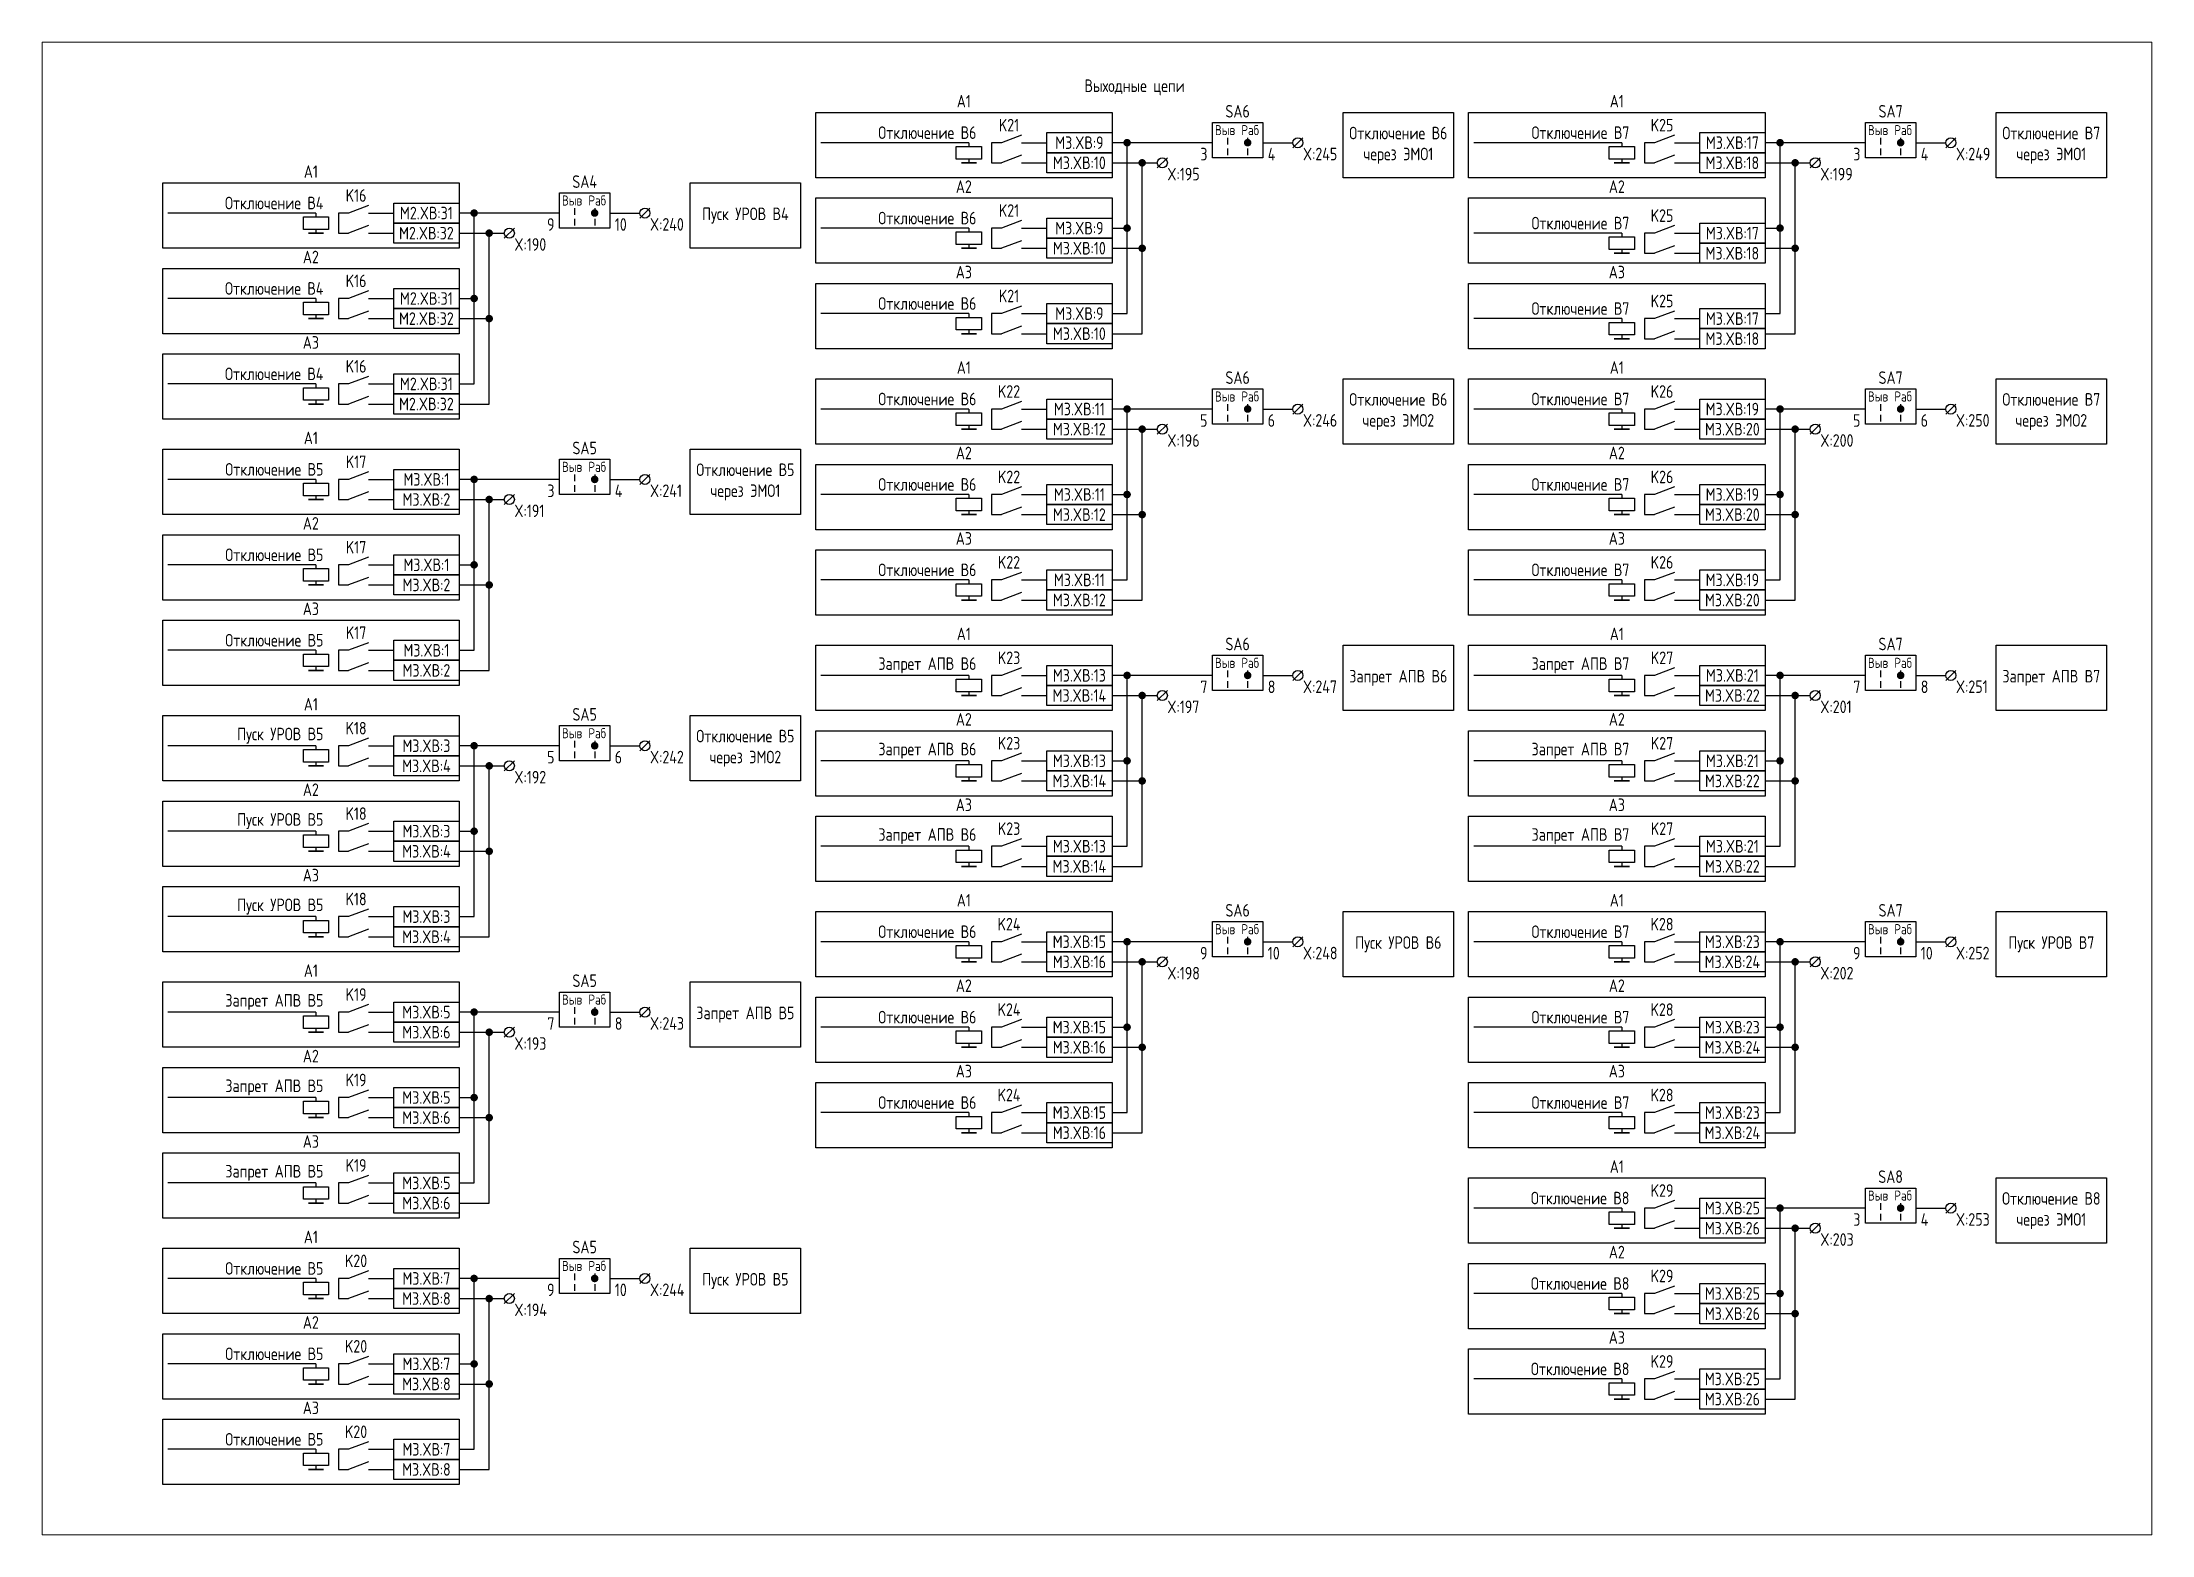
# Paper-space layout '9 Э3' of a CAD drawing. Header units: millimetres. Extents: x 1912 to 2148, y 22 to 188.
# The model-space entities are those that its viewports show. They can reach past a viewport. Long polylines and large blocks are cut down to what shows.
import ezdxf

# ---------------------------------------------------------------- set-up
doc = ezdxf.new("R2010")
doc.units = ezdxf.units.MM
doc.styles.add('Gost_type_A', font='GOST_A.TTF')

psp = doc.layouts.new('9 Э3')

msp = doc.modelspace()

# ---------------------------------------------------------------- texts
at = {"char_height": 2.5, "line_spacing_factor": 0.9, "style": 'Gost_type_A'}
for s, insert, width, attachment_point in [('A1', (3543.5, 284), 59, 8), ('Выходные цепи', (3577.5, 288), 395, 5), ('A1', (3673.5, 284), 59, 8), ('X:245', (3611.01, 276), 8, 1), ('X:249', (3741.01, 276), 8, 1), ('A1', (3413.5, 270), 59, 8), ('A2', (3543.5, 267), 59, 8), ('X:195', (3584.01, 272), 8, 1), ('A2', (3673.5, 267), 59, 8), ('X:199', (3714.01, 272), 8, 1), ('X:240', (3481.01, 262), 8, 1), ('X:190', (3454.01, 258), 8, 1), ('A2', (3413.5, 253), 59, 8), ('A3', (3543.5, 250), 59, 8), ('A3', (3673.5, 250), 59, 8), ('A3', (3413.5, 236), 59, 8), ('A1', (3543.5, 231), 59, 8), ('A1', (3673.5, 231), 59, 8), ('X:246', (3611.01, 223), 8, 1), ('X:250', (3741.01, 223), 8, 1), ('A1', (3413.5, 217), 59, 8), ('X:196', (3584.01, 219), 8, 1), ('X:200', (3714.01, 219), 8, 1), ('A2', (3543.5, 214), 59, 8), ('A2', (3673.5, 214), 59, 8), ('X:241', (3481.01, 209), 8, 1), ('A2', (3413.5, 200), 59, 8), ('X:191', (3454.01, 205), 8, 1), ('A3', (3543.5, 197), 59, 8), ('A3', (3673.5, 197), 59, 8), ('A3', (3413.5, 183), 59, 8), ('A1', (3543.5, 178), 59, 8), ('A1', (3673.5, 178), 59, 8), ('X:247', (3611.01, 170), 8, 1), ('X:251', (3741.01, 170), 8, 1), ('A1', (3413.5, 164), 59, 8), ('X:197', (3584.01, 166), 8, 1), ('X:201', (3714.01, 166), 8, 1), ('A2', (3543.5, 161), 59, 8), ('A2', (3673.5, 161), 59, 8), ('X:242', (3481.01, 156), 8, 1), ('X:192', (3454.01, 152), 8, 1), ('A2', (3413.5, 147), 59, 8), ('A3', (3543.5, 144), 59, 8), ('A3', (3673.5, 144), 59, 8), ('A3', (3413.5, 130), 59, 8), ('A1', (3543.5, 125), 59, 8), ('A1', (3673.5, 125), 59, 8), ('A1', (3413.5, 111), 59, 8), ('X:248', (3611.01, 117), 8, 1), ('X:252', (3741.01, 117), 8, 1), ('A2', (3543.5, 108), 59, 8), ('X:198', (3584.01, 113), 8, 1), ('A2', (3673.5, 108), 59, 8), ('X:202', (3714.01, 113), 8, 1), ('X:243', (3481.01, 103), 8, 1), ('X:193', (3454.01, 99), 8, 1), ('A2', (3413.5, 94), 59, 8), ('A3', (3543.5, 91), 59, 8), ('A3', (3673.5, 91), 59, 8), ('A3', (3413.5, 77), 59, 8), ('A1', (3673.5, 72), 59, 8), ('X:253', (3741.01, 64), 8, 1), ('A1', (3413.5, 58), 59, 8), ('X:203', (3714.01, 60), 8, 1), ('A2', (3673.5, 55), 59, 8), ('X:244', (3481.01, 50), 8, 1), ('A2', (3413.5, 41), 59, 8), ('X:194', (3454.01, 46), 8, 1), ('A3', (3673.5, 38), 59, 8), ('A3', (3413.5, 24), 59, 8)]:
    msp.add_mtext(s, dxfattribs=dict(at, insert=insert, width=width, attachment_point=attachment_point))
at = {"style": 'Gost_type_A'}
for s, insert, char_height, width, attachment_point in [('K21', (3552.5, 280.5), 2.5, 5, 5), ('SA6', (3598, 282), 2.5, 10, 8), ('K25', (3682.5, 280.5), 2.5, 5, 5), ('SA7', (3728, 282), 2.5, 10, 8), ('Отключение В6', (3546, 279), 2.5, 31.0015, 6), ('M3.XВ:9', (3566.5, 277), 2.5, 13, 5), ('Выв', (3595.5, 279.5), 2, 5, 5), ('Раб', (3600.5, 279.5), 2, 5, 5), ('Отключение В6\\Pчерез ЭМО1', (3630, 276.5), 2.5, 21.9989, 5), ('Отключение В7', (3676, 279), 2.5, 31.0015, 6), ('M3.XВ:17', (3696.5, 277), 2.5, 13, 5), ('Выв', (3725.5, 279.5), 2, 5, 5), ('Раб', (3730.5, 279.5), 2, 5, 5), ('Отключение В7\\Pчерез ЭМО1', (3760, 276.5), 2.5, 21.9988, 5), ('M3.XВ:10', (3566.5, 273), 2.5, 13, 5), ('3', (3592, 275.98), 2.5, 5, 3), ('4', (3604, 275.98), 2.5, 5, 1), ('M3.XВ:18', (3696.5, 273), 2.5, 13, 5), ('3', (3722, 275.98), 2.5, 5, 3), ('4', (3734, 275.98), 2.5, 5, 1), ('SA4', (3468, 268), 2.5, 10, 8), ('Отключение В4', (3416, 265), 2.5, 31.0015, 6), ('K16', (3422.5, 266.5), 2.5, 5, 5), ('Выв', (3465.5, 265.5), 2, 5, 5), ('Раб', (3470.5, 265.5), 2, 5, 5), ('K21', (3552.5, 263.5), 2.5, 5, 5), ('M2.XВ:31', (3436.5, 263), 2.5, 13, 5), ('9', (3462, 261.98), 2.5, 5, 3), ('10', (3474, 261.98), 2.5, 5, 1), ('Пуск УРОВ В4', (3500, 262.5), 2.5, 21.9988, 5), ('Отключение В6', (3546, 262), 2.5, 31.0015, 6), ('M3.XВ:9', (3566.5, 260), 2.5, 13, 5), ('Отключение В7', (3676, 261), 2.5, 31.0015, 6), ('K25', (3682.5, 262.5), 2.5, 5, 5), ('M2.XВ:32', (3436.5, 259), 2.5, 13, 5), ('M3.XВ:10', (3566.5, 256), 2.5, 13, 5), ('M3.XВ:18', (3696.5, 255), 2.5, 13, 5), ('M3.XВ:17', (3696.5, 259), 2.5, 13, 5), ('Отключение В4', (3416, 248), 2.5, 31.0015, 6), ('K16', (3422.5, 249.5), 2.5, 5, 5), ('M2.XВ:31', (3436.5, 246), 2.5, 13, 5), ('Отключение В6', (3546, 245), 2.5, 31.0015, 6), ('K21', (3552.5, 246.5), 2.5, 5, 5), ('M3.XВ:9', (3566.5, 243), 2.5, 13, 5), ('Отключение В7', (3676, 244), 2.5, 31.0015, 6), ('K25', (3682.5, 245.5), 2.5, 5, 5), ('M2.XВ:32', (3436.5, 242), 2.5, 13, 5), ('M3.XВ:10', (3566.5, 239), 2.5, 13, 5), ('M3.XВ:17', (3696.5, 242), 2.5, 13, 5), ('M3.XВ:18', (3696.5, 238), 2.5, 13, 5), ('Отключение В4', (3416, 231), 2.5, 31.0015, 6), ('K16', (3422.5, 232.5), 2.5, 5, 5), ('SA6', (3598, 229), 2.5, 10, 8), ('SA7', (3728, 229), 2.5, 10, 8), ('M2.XВ:31', (3436.5, 229), 2.5, 13, 5), ('Отключение В6', (3546, 226), 2.5, 31.0015, 6), ('K22', (3552.5, 227.5), 2.5, 5, 5), ('Выв', (3595.5, 226.5), 2, 5, 5), ('Раб', (3600.5, 226.5), 2, 5, 5), ('Отключение В6\\Pчерез ЭМО2', (3630, 223.5), 2.5, 21.9989, 5), ('Отключение В7', (3676, 226), 2.5, 31.0015, 6), ('K26', (3682.5, 227.5), 2.5, 5, 5), ('Выв', (3725.5, 226.5), 2, 5, 5), ('Раб', (3730.5, 226.5), 2, 5, 5), ('Отключение В7\\Pчерез ЭМО2', (3760, 223.5), 2.5, 21.9988, 5), ('M2.XВ:32', (3436.5, 225), 2.5, 13, 5), ('M3.XВ:11', (3566.5, 224), 2.5, 13, 5), ('5', (3592, 222.98), 2.5, 5, 3), ('6', (3604, 222.98), 2.5, 5, 1), ('M3.XВ:19', (3696.5, 224), 2.5, 13, 5), ('5', (3722, 222.98), 2.5, 5, 3), ('6', (3734, 222.98), 2.5, 5, 1), ('M3.XВ:12', (3566.5, 220), 2.5, 13, 5), ('M3.XВ:20', (3696.5, 220), 2.5, 13, 5), ('K17', (3422.5, 213.5), 2.5, 5, 5), ('SA5', (3468, 215), 2.5, 10, 8), ('Отключение В5', (3416, 212), 2.5, 31.0015, 6), ('M3.XВ:1', (3436.5, 210), 2.5, 13, 5), ('Выв', (3465.5, 212.5), 2, 5, 5), ('Раб', (3470.5, 212.5), 2, 5, 5), ('Отключение В5\\Pчерез ЭМО1', (3500, 209.5), 2.5, 21.9988, 5), ('Отключение В6', (3546, 209), 2.5, 31.0015, 6), ('K22', (3552.5, 210.5), 2.5, 5, 5), ('Отключение В7', (3676, 209), 2.5, 31.0015, 6), ('K26', (3682.5, 210.5), 2.5, 5, 5), ('M3.XВ:2', (3436.5, 206), 2.5, 13, 5), ('3', (3462, 208.98), 2.5, 5, 3), ('4', (3474, 208.98), 2.5, 5, 1), ('M3.XВ:11', (3566.5, 207), 2.5, 13, 5), ('M3.XВ:19', (3696.5, 207), 2.5, 13, 5), ('M3.XВ:12', (3566.5, 203), 2.5, 13, 5), ('M3.XВ:20', (3696.5, 203), 2.5, 13, 5), ('K17', (3422.5, 196.5), 2.5, 5, 5), ('Отключение В5', (3416, 195), 2.5, 31.0015, 6), ('M3.XВ:1', (3436.5, 193), 2.5, 13, 5), ('Отключение В6', (3546, 192), 2.5, 31.0015, 6), ('K22', (3552.5, 193.5), 2.5, 5, 5), ('Отключение В7', (3676, 192), 2.5, 31.0015, 6), ('K26', (3682.5, 193.5), 2.5, 5, 5), ('M3.XВ:2', (3436.5, 189), 2.5, 13, 5), ('M3.XВ:11', (3566.5, 190), 2.5, 13, 5), ('M3.XВ:19', (3696.5, 190), 2.5, 13, 5), ('M3.XВ:12', (3566.5, 186), 2.5, 13, 5), ('M3.XВ:20', (3696.5, 186), 2.5, 13, 5), ('K17', (3422.5, 179.5), 2.5, 5, 5), ('Отключение В5', (3416, 178), 2.5, 31.0015, 6), ('M3.XВ:1', (3436.5, 176), 2.5, 13, 5), ('SA6', (3598, 176), 2.5, 10, 8), ('SA7', (3728, 176), 2.5, 10, 8), ('M3.XВ:2', (3436.5, 172), 2.5, 13, 5), (' Запрет АПВ В6', (3546, 173), 2.5, 31.0015, 6), ('K23', (3552.5, 174.5), 2.5, 5, 5), ('M3.XВ:13', (3566.5, 171), 2.5, 13, 5), ('Выв', (3595.5, 173.5), 2, 5, 5), ('Раб', (3600.5, 173.5), 2, 5, 5), (' Запрет АПВ В7', (3676, 173), 2.5, 31.0015, 6), ('K27', (3682.5, 174.5), 2.5, 5, 5), ('M3.XВ:21', (3696.5, 171), 2.5, 13, 5), ('Выв', (3725.5, 173.5), 2, 5, 5), ('Раб', (3730.5, 173.5), 2, 5, 5), ('M3.XВ:14', (3566.5, 167), 2.5, 13, 5), ('7', (3592, 169.98), 2.5, 5, 3), ('8', (3604, 169.98), 2.5, 5, 1), ('Запрет АПВ В6', (3630, 170.5), 2.5, 21.9989, 5), ('M3.XВ:22', (3696.5, 167), 2.5, 13, 5), ('7', (3722, 169.98), 2.5, 5, 3), ('8', (3734, 169.98), 2.5, 5, 1), ('Запрет АПВ В7', (3760, 170.5), 2.5, 21.9988, 5), ('SA5', (3468, 162), 2.5, 10, 8), ('Пуск УРОВ В5', (3416, 159), 2.5, 31.0015, 6), ('K18', (3422.5, 160.5), 2.5, 5, 5), ('Выв', (3465.5, 159.5), 2, 5, 5), ('Раб', (3470.5, 159.5), 2, 5, 5), ('Отключение В5\\Pчерез ЭМО2', (3500, 156.5), 2.5, 21.9988, 5), ('M3.XВ:3', (3436.5, 157), 2.5, 13, 5), ('5', (3462, 155.98), 2.5, 5, 3), ('6', (3474, 155.98), 2.5, 5, 1), (' Запрет АПВ В6', (3546, 156), 2.5, 31.0015, 6), ('K23', (3552.5, 157.5), 2.5, 5, 5), (' Запрет АПВ В7', (3676, 156), 2.5, 31.0015, 6), ('K27', (3682.5, 157.5), 2.5, 5, 5), ('M3.XВ:4', (3436.5, 153), 2.5, 13, 5), ('M3.XВ:14', (3566.5, 150), 2.5, 13, 5), ('M3.XВ:13', (3566.5, 154), 2.5, 13, 5), ('M3.XВ:22', (3696.5, 150), 2.5, 13, 5), ('M3.XВ:21', (3696.5, 154), 2.5, 13, 5), ('Пуск УРОВ В5', (3416, 142), 2.5, 31.0015, 6), ('K18', (3422.5, 143.5), 2.5, 5, 5), ('M3.XВ:3', (3436.5, 140), 2.5, 13, 5), (' Запрет АПВ В6', (3546, 139), 2.5, 31.0015, 6), ('K23', (3552.5, 140.5), 2.5, 5, 5), (' Запрет АПВ В7', (3676, 139), 2.5, 31.0015, 6), ('K27', (3682.5, 140.5), 2.5, 5, 5), ('M3.XВ:4', (3436.5, 136), 2.5, 13, 5), ('M3.XВ:13', (3566.5, 137), 2.5, 13, 5), ('M3.XВ:21', (3696.5, 137), 2.5, 13, 5), ('M3.XВ:14', (3566.5, 133), 2.5, 13, 5), ('M3.XВ:22', (3696.5, 133), 2.5, 13, 5), ('Пуск УРОВ В5', (3416, 125), 2.5, 31.0015, 6), ('K18', (3422.5, 126.5), 2.5, 5, 5), ('M3.XВ:3', (3436.5, 123), 2.5, 13, 5), ('K24', (3552.5, 121.5), 2.5, 5, 5), ('SA6', (3598, 123), 2.5, 10, 8), ('K28', (3682.5, 121.5), 2.5, 5, 5), ('SA7', (3728, 123), 2.5, 10, 8), ('M3.XВ:4', (3436.5, 119), 2.5, 13, 5), ('Отключение В6', (3546, 120), 2.5, 31.0015, 6), ('M3.XВ:15', (3566.5, 118), 2.5, 13, 5), ('Выв', (3595.5, 120.5), 2, 5, 5), ('Раб', (3600.5, 120.5), 2, 5, 5), ('Пуск УРОВ В6', (3630, 117.5), 2.5, 21.9989, 5), ('Отключение В7', (3676, 120), 2.5, 31.0015, 6), ('M3.XВ:23', (3696.5, 118), 2.5, 13, 5), ('Выв', (3725.5, 120.5), 2, 5, 5), ('Раб', (3730.5, 120.5), 2, 5, 5), ('Пуск УРОВ В7', (3760, 117.5), 2.5, 21.9988, 5), ('M3.XВ:16', (3566.5, 114), 2.5, 13, 5), ('9', (3592, 116.98), 2.5, 5, 3), ('10', (3604, 116.98), 2.5, 5, 1), ('M3.XВ:24', (3696.5, 114), 2.5, 13, 5), ('9', (3722, 116.98), 2.5, 5, 3), ('10', (3734, 116.98), 2.5, 5, 1), ('SA5', (3468, 109), 2.5, 10, 8), (' Запрет АПВ В5', (3416, 106), 2.5, 31.0015, 6), ('K19', (3422.5, 107.5), 2.5, 5, 5), ('M3.XВ:5', (3436.5, 104), 2.5, 13, 5), ('Выв', (3465.5, 106.5), 2, 5, 5), ('Раб', (3470.5, 106.5), 2, 5, 5), ('Запрет АПВ В5', (3500, 103.5), 2.5, 21.9988, 5), ('K24', (3552.5, 104.5), 2.5, 5, 5), ('K28', (3682.5, 104.5), 2.5, 5, 5), ('M3.XВ:6', (3436.5, 100), 2.5, 13, 5), ('7', (3462, 102.98), 2.5, 5, 3), ('8', (3474, 102.98), 2.5, 5, 1), ('Отключение В6', (3546, 103), 2.5, 31.0015, 6), ('M3.XВ:15', (3566.5, 101), 2.5, 13, 5), ('Отключение В7', (3676, 103), 2.5, 31.0015, 6), ('M3.XВ:23', (3696.5, 101), 2.5, 13, 5), ('M3.XВ:16', (3566.5, 97), 2.5, 13, 5), ('M3.XВ:24', (3696.5, 97), 2.5, 13, 5), (' Запрет АПВ В5', (3416, 89), 2.5, 31.0015, 6), ('K19', (3422.5, 90.5), 2.5, 5, 5), ('M3.XВ:5', (3436.5, 87), 2.5, 13, 5), ('K24', (3552.5, 87.5), 2.5, 5, 5), ('K28', (3682.5, 87.5), 2.5, 5, 5), ('M3.XВ:6', (3436.5, 83), 2.5, 13, 5), ('Отключение В6', (3546, 86), 2.5, 31.0015, 6), ('M3.XВ:15', (3566.5, 84), 2.5, 13, 5), ('Отключение В7', (3676, 86), 2.5, 31.0015, 6), ('M3.XВ:23', (3696.5, 84), 2.5, 13, 5), ('M3.XВ:16', (3566.5, 80), 2.5, 13, 5), ('M3.XВ:24', (3696.5, 80), 2.5, 13, 5), (' Запрет АПВ В5', (3416, 72), 2.5, 31.0015, 6), ('K19', (3422.5, 73.5), 2.5, 5, 5), ('SA8', (3728, 70), 2.5, 10, 8), ('M3.XВ:5', (3436.5, 70), 2.5, 13, 5), ('M3.XВ:6', (3436.5, 66), 2.5, 13, 5), ('Отключение В8', (3676, 67), 2.5, 31.0015, 6), ('K29', (3682.5, 68.5), 2.5, 5, 5), ('Выв', (3725.5, 67.5), 2, 5, 5), ('Раб', (3730.5, 67.5), 2, 5, 5), ('Отключение В8\\Pчерез ЭМО1', (3760, 64.5), 2.5, 21.9988, 5), ('M3.XВ:25', (3696.5, 65), 2.5, 13, 5), ('3', (3722, 63.98), 2.5, 5, 3), ('4', (3734, 63.98), 2.5, 5, 1), ('M3.XВ:26', (3696.5, 61), 2.5, 13, 5), ('K20', (3422.5, 54.5), 2.5, 5, 5), ('SA5', (3468, 56), 2.5, 10, 8), ('Отключение В5', (3416, 53), 2.5, 31.0015, 6), ('M3.XВ:7', (3436.5, 51), 2.5, 13, 5), ('Выв', (3465.5, 53.5), 2, 5, 5), ('Раб', (3470.5, 53.5), 2, 5, 5), ('Пуск УРОВ В5', (3500, 50.5), 2.5, 21.9988, 5), ('Отключение В8', (3676, 50), 2.5, 31.0015, 6), ('K29', (3682.5, 51.5), 2.5, 5, 5), ('M3.XВ:8', (3436.5, 47), 2.5, 13, 5), ('9', (3462, 49.98), 2.5, 5, 3), ('10', (3474, 49.98), 2.5, 5, 1), ('M3.XВ:25', (3696.5, 48), 2.5, 13, 5), ('M3.XВ:26', (3696.5, 44), 2.5, 13, 5), ('K20', (3422.5, 37.5), 2.5, 5, 5), ('Отключение В5', (3416, 36), 2.5, 31.0015, 6), ('M3.XВ:7', (3436.5, 34), 2.5, 13, 5), ('Отключение В8', (3676, 33), 2.5, 31.0015, 6), ('K29', (3682.5, 34.5), 2.5, 5, 5), ('M3.XВ:8', (3436.5, 30), 2.5, 13, 5), ('M3.XВ:25', (3696.5, 31), 2.5, 13, 5), ('M3.XВ:26', (3696.5, 27), 2.5, 13, 5), ('K20', (3422.5, 20.5), 2.5, 5, 5), ('Отключение В5', (3416, 19), 2.5, 31.0015, 6), ('M3.XВ:7', (3436.5, 17), 2.5, 13, 5), ('M3.XВ:8', (3436.5, 13), 2.5, 13, 5)]:
    msp.add_mtext(s, dxfattribs=dict(at, insert=insert, char_height=char_height, width=width, attachment_point=attachment_point))

# ---------------------------------------------------------------- blocks, each defined once
blk = doc.blocks.new('POINT')
at = {"const_width": 0.75}
blk.add_lwpolyline([(-0.375, 0, 1), (0.375, 0, 1)], format="xyb", close=True, dxfattribs=at)
blk = doc.blocks.new('Переключатель_положение')
for p, q in [((2, 1), (2, -0.34)), ((2, -1.14), (2, -2.49))]:
    blk.add_line(p, q)

# ---------------------------------------------------------------- linework, layer by layer
at = {"ltscale": 4.32}
for p, q in [((3555, 278.5), (3551, 277)), ((3685, 278.5), (3681, 277)), ((3555, 274.5), (3551, 273)), ((3685, 274.5), (3681, 273)), ((3425, 264.5), (3421, 263)), ((3425, 260.5), (3421, 259)), ((3555, 261.5), (3551, 260)), ((3685, 260.5), (3681, 259)), ((3555, 257.5), (3551, 256)), ((3685, 256.5), (3681, 255)), ((3425, 247.5), (3421, 246)), ((3555, 244.5), (3551, 243)), ((3425, 243.5), (3421, 242)), ((3555, 240.5), (3551, 239)), ((3685, 243.5), (3681, 242)), ((3685, 239.5), (3681, 238)), ((3425, 230.5), (3421, 229)), ((3425, 226.5), (3421, 225)), ((3555, 225.5), (3551, 224)), ((3685, 225.5), (3681, 224)), ((3555, 221.5), (3551, 220)), ((3685, 221.5), (3681, 220)), ((3425, 211.5), (3421, 210)), ((3425, 207.5), (3421, 206)), ((3555, 208.5), (3551, 207)), ((3685, 208.5), (3681, 207)), ((3555, 204.5), (3551, 203)), ((3685, 204.5), (3681, 203)), ((3425, 194.5), (3421, 193)), ((3425, 190.5), (3421, 189)), ((3555, 191.5), (3551, 190)), ((3685, 191.5), (3681, 190)), ((3555, 187.5), (3551, 186)), ((3685, 187.5), (3681, 186)), ((3425, 177.5), (3421, 176)), ((3425, 173.5), (3421, 172)), ((3555, 172.5), (3551, 171)), ((3685, 172.5), (3681, 171)), ((3555, 168.5), (3551, 167)), ((3685, 168.5), (3681, 167)), ((3425, 158.5), (3421, 157)), ((3555, 155.5), (3551, 154)), ((3685, 155.5), (3681, 154)), ((3425, 154.5), (3421, 153)), ((3555, 151.5), (3551, 150)), ((3685, 151.5), (3681, 150)), ((3425, 141.5), (3421, 140)), ((3425, 137.5), (3421, 136)), ((3555, 138.5), (3551, 137)), ((3555, 134.5), (3551, 133)), ((3685, 138.5), (3681, 137)), ((3685, 134.5), (3681, 133)), ((3425, 124.5), (3421, 123)), ((3425, 120.5), (3421, 119)), ((3555, 119.5), (3551, 118)), ((3685, 119.5), (3681, 118)), ((3555, 115.5), (3551, 114)), ((3685, 115.5), (3681, 114)), ((3425, 105.5), (3421, 104)), ((3425, 101.5), (3421, 100)), ((3555, 102.5), (3551, 101)), ((3685, 102.5), (3681, 101)), ((3555, 98.5), (3551, 97)), ((3685, 98.5), (3681, 97)), ((3425, 88.5), (3421, 87)), ((3425, 84.5), (3421, 83)), ((3555, 85.5), (3551, 84)), ((3685, 85.5), (3681, 84)), ((3555, 81.5), (3551, 80)), ((3685, 81.5), (3681, 80)), ((3425, 71.5), (3421, 70)), ((3425, 67.5), (3421, 66)), ((3685, 66.5), (3681, 65)), ((3685, 62.5), (3681, 61)), ((3425, 52.5), (3421, 51)), ((3425, 48.5), (3421, 47)), ((3685, 49.5), (3681, 48)), ((3685, 45.5), (3681, 44)), ((3425, 35.5), (3421, 34)), ((3425, 31.5), (3421, 30)), ((3685, 32.5), (3681, 31)), ((3685, 28.5), (3681, 27)), ((3425, 18.5), (3421, 17)), ((3425, 14.5), (3421, 13))]:
    msp.add_line(p, q, dxfattribs=at)
for p, q in [((3611.01, 278), (3609.01, 276)), ((3741.01, 278), (3739.01, 276)), ((3544.5, 277), (3515, 277)), ((3544.5, 277), (3544.5, 276.25)), ((3544.5, 273.75), (3544.5, 273)), ((3593, 277), (3573, 277)), ((3576, 243), (3576, 277)), ((3584.01, 274), (3582.01, 272)), ((3674.5, 277), (3645, 277)), ((3674.5, 277), (3674.5, 276.25)), ((3674.5, 273.75), (3674.5, 273)), ((3723, 277), (3703, 277)), ((3706, 243), (3706, 277)), ((3714.01, 274), (3712.01, 272)), ((3573, 273), (3582, 273)), ((3579, 239), (3579, 273)), ((3703, 273), (3712, 273)), ((3709, 239), (3709, 273)), ((3414.5, 263), (3385, 263)), ((3414.5, 263), (3414.5, 262.25)), ((3463, 263), (3443, 263)), ((3446, 229), (3446, 263)), ((3481.01, 264), (3479.01, 262)), ((3414.5, 259.75), (3414.5, 259)), ((3443, 259), (3452, 259)), ((3449, 225), (3449, 259)), ((3454.01, 260), (3452.01, 258)), ((3544.5, 260), (3515, 260)), ((3544.5, 260), (3544.5, 259.25)), ((3544.5, 256.75), (3544.5, 256)), ((3573, 260), (3576, 260)), ((3674.5, 259), (3645, 259)), ((3674.5, 259), (3674.5, 258.25)), ((3703, 260), (3706, 260)), ((3573, 256), (3579, 256)), ((3674.5, 255.75), (3674.5, 255)), ((3703, 256), (3709, 256)), ((3414.5, 246), (3385, 246)), ((3414.5, 246), (3414.5, 245.25)), ((3443, 246), (3446, 246)), ((3414.5, 242.75), (3414.5, 242)), ((3443, 242), (3449, 242)), ((3544.5, 243), (3515, 243)), ((3544.5, 243), (3544.5, 242.25)), ((3544.5, 239.75), (3544.5, 239)), ((3573, 243), (3576, 243)), ((3674.5, 242), (3645, 242)), ((3674.5, 242), (3674.5, 241.25)), ((3703, 243), (3706, 243)), ((3573, 239), (3579, 239)), ((3674.5, 238.75), (3674.5, 238)), ((3703, 239), (3709, 239)), ((3414.5, 229), (3385, 229)), ((3414.5, 229), (3414.5, 228.25)), ((3443, 229), (3446, 229)), ((3414.5, 225.75), (3414.5, 225)), ((3443, 225), (3449, 225)), ((3544.5, 224), (3515, 224)), ((3544.5, 224), (3544.5, 223.25)), ((3593, 224), (3573, 224)), ((3576, 190), (3576, 224)), ((3611.01, 225), (3609.01, 223)), ((3674.5, 224), (3645, 224)), ((3674.5, 224), (3674.5, 223.25)), ((3723, 224), (3703, 224)), ((3706, 190), (3706, 224)), ((3741.01, 225), (3739.01, 223)), ((3544.5, 220.75), (3544.5, 220)), ((3573, 220), (3582, 220)), ((3579, 186), (3579, 220)), ((3584.01, 221), (3582.01, 219)), ((3674.5, 220.75), (3674.5, 220)), ((3703, 220), (3712, 220)), ((3709, 186), (3709, 220)), ((3714.01, 221), (3712.01, 219)), ((3414.5, 210), (3385, 210)), ((3414.5, 210), (3414.5, 209.25)), ((3481.01, 211), (3479.01, 209)), ((3414.5, 206.75), (3414.5, 206)), ((3463, 210), (3443, 210)), ((3443, 206), (3452, 206)), ((3446, 176), (3446, 210)), ((3449, 172), (3449, 206)), ((3454.01, 207), (3452.01, 205)), ((3544.5, 207), (3515, 207)), ((3544.5, 207), (3544.5, 206.25)), ((3573, 207), (3576, 207)), ((3674.5, 207), (3645, 207)), ((3674.5, 207), (3674.5, 206.25)), ((3703, 207), (3706, 207)), ((3544.5, 203.75), (3544.5, 203)), ((3573, 203), (3579, 203)), ((3674.5, 203.75), (3674.5, 203)), ((3703, 203), (3709, 203)), ((3414.5, 193), (3385, 193)), ((3414.5, 193), (3414.5, 192.25)), ((3414.5, 189.75), (3414.5, 189)), ((3443, 193), (3446, 193)), ((3544.5, 190), (3515, 190)), ((3544.5, 190), (3544.5, 189.25)), ((3573, 190), (3576, 190)), ((3674.5, 190), (3645, 190)), ((3674.5, 190), (3674.5, 189.25)), ((3703, 190), (3706, 190)), ((3443, 189), (3449, 189)), ((3544.5, 186.75), (3544.5, 186)), ((3573, 186), (3579, 186)), ((3674.5, 186.75), (3674.5, 186)), ((3703, 186), (3709, 186)), ((3414.5, 176), (3385, 176)), ((3414.5, 176), (3414.5, 175.25)), ((3414.5, 172.75), (3414.5, 172)), ((3443, 176), (3446, 176)), ((3443, 172), (3449, 172)), ((3544.5, 171), (3515, 171)), ((3544.5, 171), (3544.5, 170.25)), ((3593, 171), (3573, 171)), ((3576, 137), (3576, 171)), ((3584.01, 168), (3582.01, 166)), ((3611.01, 172), (3609.01, 170)), ((3674.5, 171), (3645, 171)), ((3674.5, 171), (3674.5, 170.25)), ((3723, 171), (3703, 171)), ((3706, 137), (3706, 171)), ((3714.01, 168), (3712.01, 166)), ((3741.01, 172), (3739.01, 170)), ((3544.5, 167.75), (3544.5, 167)), ((3573, 167), (3582, 167)), ((3579, 133), (3579, 167)), ((3674.5, 167.75), (3674.5, 167)), ((3703, 167), (3712, 167)), ((3709, 133), (3709, 167)), ((3414.5, 157), (3385, 157)), ((3414.5, 157), (3414.5, 156.25)), ((3463, 157), (3443, 157)), ((3446, 123), (3446, 157)), ((3481.01, 158), (3479.01, 156)), ((3414.5, 153.75), (3414.5, 153)), ((3443, 153), (3452, 153)), ((3449, 119), (3449, 153)), ((3454.01, 154), (3452.01, 152)), ((3544.5, 154), (3515, 154)), ((3544.5, 154), (3544.5, 153.25)), ((3573, 154), (3576, 154)), ((3674.5, 154), (3645, 154)), ((3674.5, 154), (3674.5, 153.25)), ((3703, 154), (3706, 154)), ((3544.5, 150.75), (3544.5, 150)), ((3573, 150), (3579, 150)), ((3674.5, 150.75), (3674.5, 150)), ((3703, 150), (3709, 150)), ((3414.5, 140), (3385, 140)), ((3414.5, 140), (3414.5, 139.25)), ((3443, 140), (3446, 140)), ((3414.5, 136.75), (3414.5, 136)), ((3443, 136), (3449, 136)), ((3544.5, 137), (3515, 137)), ((3544.5, 137), (3544.5, 136.25)), ((3573, 137), (3576, 137)), ((3674.5, 137), (3645, 137)), ((3674.5, 137), (3674.5, 136.25)), ((3703, 137), (3706, 137)), ((3544.5, 133.75), (3544.5, 133)), ((3573, 133), (3579, 133)), ((3674.5, 133.75), (3674.5, 133)), ((3703, 133), (3709, 133)), ((3414.5, 123), (3385, 123)), ((3414.5, 123), (3414.5, 122.25)), ((3443, 123), (3446, 123)), ((3414.5, 119.75), (3414.5, 119)), ((3443, 119), (3449, 119)), ((3544.5, 118), (3515, 118)), ((3544.5, 118), (3544.5, 117.25)), ((3593, 118), (3573, 118)), ((3576, 84), (3576, 118)), ((3611.01, 119), (3609.01, 117)), ((3674.5, 118), (3645, 118)), ((3674.5, 118), (3674.5, 117.25)), ((3723, 118), (3703, 118)), ((3706, 84), (3706, 118)), ((3741.01, 119), (3739.01, 117)), ((3544.5, 114.75), (3544.5, 114)), ((3573, 114), (3582, 114)), ((3579, 80), (3579, 114)), ((3584.01, 115), (3582.01, 113)), ((3674.5, 114.75), (3674.5, 114)), ((3703, 114), (3712, 114)), ((3709, 80), (3709, 114)), ((3714.01, 115), (3712.01, 113)), ((3481.01, 105), (3479.01, 103)), ((3414.5, 104), (3385, 104)), ((3414.5, 104), (3414.5, 103.25)), ((3463, 104), (3443, 104)), ((3446, 70), (3446, 104)), ((3454.01, 101), (3452.01, 99)), ((3544.5, 101), (3515, 101)), ((3544.5, 101), (3544.5, 100.25)), ((3573, 101), (3576, 101)), ((3674.5, 101), (3645, 101)), ((3674.5, 101), (3674.5, 100.25)), ((3703, 101), (3706, 101)), ((3414.5, 100.75), (3414.5, 100)), ((3443, 100), (3452, 100)), ((3449, 66), (3449, 100)), ((3544.5, 97.75), (3544.5, 97)), ((3573, 97), (3579, 97)), ((3674.5, 97.75), (3674.5, 97)), ((3703, 97), (3709, 97)), ((3414.5, 87), (3385, 87)), ((3414.5, 87), (3414.5, 86.25)), ((3443, 87), (3446, 87)), ((3544.5, 84), (3515, 84)), ((3544.5, 84), (3544.5, 83.25)), ((3674.5, 84), (3645, 84)), ((3674.5, 84), (3674.5, 83.25)), ((3414.5, 83.75), (3414.5, 83)), ((3443, 83), (3449, 83)), ((3544.5, 80.75), (3544.5, 80)), ((3573, 84), (3576, 84)), ((3573, 80), (3579, 80)), ((3674.5, 80.75), (3674.5, 80)), ((3703, 84), (3706, 84)), ((3703, 80), (3709, 80)), ((3414.5, 70), (3385, 70)), ((3414.5, 70), (3414.5, 69.25)), ((3443, 70), (3446, 70)), ((3414.5, 66.75), (3414.5, 66)), ((3443, 66), (3449, 66)), ((3674.5, 65), (3645, 65)), ((3674.5, 65), (3674.5, 64.25)), ((3723, 65), (3703, 65)), ((3706, 31), (3706, 65)), ((3741.01, 66), (3739.01, 64)), ((3674.5, 61.75), (3674.5, 61)), ((3703, 61), (3712, 61)), ((3709, 27), (3709, 61)), ((3714.01, 62), (3712.01, 60)), ((3414.5, 51), (3385, 51)), ((3414.5, 51), (3414.5, 50.25)), ((3463, 51), (3443, 51)), ((3446, 17), (3446, 51)), ((3481.01, 52), (3479.01, 50)), ((3414.5, 47.75), (3414.5, 47)), ((3443, 47), (3452, 47)), ((3449, 13), (3449, 47)), ((3454.01, 48), (3452.01, 46)), ((3674.5, 48), (3645, 48)), ((3674.5, 48), (3674.5, 47.25)), ((3703, 48), (3706, 48)), ((3674.5, 44.75), (3674.5, 44)), ((3703, 44), (3709, 44)), ((3414.5, 34), (3385, 34)), ((3414.5, 34), (3414.5, 33.25)), ((3443, 34), (3446, 34)), ((3414.5, 30.75), (3414.5, 30)), ((3443, 30), (3449, 30)), ((3674.5, 31), (3645, 31)), ((3674.5, 31), (3674.5, 30.25)), ((3703, 31), (3706, 31)), ((3674.5, 27.75), (3674.5, 27)), ((3703, 27), (3709, 27)), ((3414.5, 17), (3385, 17)), ((3414.5, 17), (3414.5, 16.25)), ((3443, 17), (3446, 17)), ((3414.5, 13.75), (3414.5, 13)), ((3443, 13), (3449, 13))]:
    msp.add_line(p, q)
at = {"ltscale": 1.08}
for p, q in [((3551, 277), (3549, 277)), ((3549, 277), (3549, 273)), ((3555, 277), (3560, 277)), ((3681, 277), (3679, 277)), ((3679, 277), (3679, 273)), ((3685, 277), (3690, 277)), ((3549, 273), (3551, 273)), ((3555, 273), (3560, 273)), ((3679, 273), (3681, 273)), ((3685, 273), (3690, 273)), ((3421, 263), (3419, 263)), ((3419, 263), (3419, 259)), ((3425, 263), (3430, 263)), ((3419, 259), (3421, 259)), ((3425, 259), (3430, 259)), ((3551, 260), (3549, 260)), ((3549, 260), (3549, 256)), ((3555, 260), (3560, 260)), ((3681, 259), (3679, 259)), ((3679, 259), (3679, 255)), ((3685, 259), (3690, 259)), ((3549, 256), (3551, 256)), ((3555, 256), (3560, 256)), ((3679, 255), (3681, 255)), ((3685, 255), (3690, 255)), ((3421, 246), (3419, 246)), ((3419, 246), (3419, 242)), ((3425, 246), (3430, 246)), ((3419, 242), (3421, 242)), ((3425, 242), (3430, 242)), ((3551, 243), (3549, 243)), ((3549, 243), (3549, 239)), ((3555, 243), (3560, 243)), ((3681, 242), (3679, 242)), ((3679, 242), (3679, 238)), ((3685, 242), (3690, 242)), ((3549, 239), (3551, 239)), ((3555, 239), (3560, 239)), ((3679, 238), (3681, 238)), ((3685, 238), (3690, 238)), ((3421, 229), (3419, 229)), ((3419, 229), (3419, 225)), ((3425, 229), (3430, 229)), ((3419, 225), (3421, 225)), ((3425, 225), (3430, 225)), ((3551, 224), (3549, 224)), ((3549, 224), (3549, 220)), ((3555, 224), (3560, 224)), ((3681, 224), (3679, 224)), ((3679, 224), (3679, 220)), ((3685, 224), (3690, 224)), ((3549, 220), (3551, 220)), ((3555, 220), (3560, 220)), ((3679, 220), (3681, 220)), ((3685, 220), (3690, 220)), ((3421, 210), (3419, 210)), ((3419, 210), (3419, 206)), ((3419, 206), (3421, 206)), ((3425, 210), (3430, 210)), ((3425, 206), (3430, 206)), ((3551, 207), (3549, 207)), ((3549, 207), (3549, 203)), ((3555, 207), (3560, 207)), ((3681, 207), (3679, 207)), ((3679, 207), (3679, 203)), ((3685, 207), (3690, 207)), ((3549, 203), (3551, 203)), ((3555, 203), (3560, 203)), ((3679, 203), (3681, 203)), ((3685, 203), (3690, 203)), ((3421, 193), (3419, 193)), ((3419, 193), (3419, 189)), ((3425, 193), (3430, 193)), ((3551, 190), (3549, 190)), ((3549, 190), (3549, 186)), ((3555, 190), (3560, 190)), ((3681, 190), (3679, 190)), ((3679, 190), (3679, 186)), ((3685, 190), (3690, 190)), ((3419, 189), (3421, 189)), ((3425, 189), (3430, 189)), ((3549, 186), (3551, 186)), ((3555, 186), (3560, 186)), ((3679, 186), (3681, 186)), ((3685, 186), (3690, 186)), ((3421, 176), (3419, 176)), ((3419, 176), (3419, 172)), ((3425, 176), (3430, 176)), ((3419, 172), (3421, 172)), ((3425, 172), (3430, 172)), ((3551, 171), (3549, 171)), ((3549, 171), (3549, 167)), ((3555, 171), (3560, 171)), ((3681, 171), (3679, 171)), ((3679, 171), (3679, 167)), ((3685, 171), (3690, 171)), ((3549, 167), (3551, 167)), ((3555, 167), (3560, 167)), ((3679, 167), (3681, 167)), ((3685, 167), (3690, 167)), ((3421, 157), (3419, 157)), ((3419, 157), (3419, 153)), ((3425, 157), (3430, 157)), ((3419, 153), (3421, 153)), ((3425, 153), (3430, 153)), ((3551, 154), (3549, 154)), ((3549, 154), (3549, 150)), ((3555, 154), (3560, 154)), ((3681, 154), (3679, 154)), ((3679, 154), (3679, 150)), ((3685, 154), (3690, 154)), ((3549, 150), (3551, 150)), ((3555, 150), (3560, 150)), ((3679, 150), (3681, 150)), ((3685, 150), (3690, 150)), ((3421, 140), (3419, 140)), ((3419, 140), (3419, 136)), ((3425, 140), (3430, 140)), ((3419, 136), (3421, 136)), ((3425, 136), (3430, 136)), ((3551, 137), (3549, 137)), ((3549, 137), (3549, 133)), ((3555, 137), (3560, 137)), ((3681, 137), (3679, 137)), ((3679, 137), (3679, 133)), ((3685, 137), (3690, 137)), ((3549, 133), (3551, 133)), ((3555, 133), (3560, 133)), ((3679, 133), (3681, 133)), ((3685, 133), (3690, 133)), ((3421, 123), (3419, 123)), ((3419, 123), (3419, 119)), ((3425, 123), (3430, 123)), ((3419, 119), (3421, 119)), ((3425, 119), (3430, 119)), ((3551, 118), (3549, 118)), ((3549, 118), (3549, 114)), ((3555, 118), (3560, 118)), ((3681, 118), (3679, 118)), ((3679, 118), (3679, 114)), ((3685, 118), (3690, 118)), ((3549, 114), (3551, 114)), ((3555, 114), (3560, 114)), ((3679, 114), (3681, 114)), ((3685, 114), (3690, 114)), ((3421, 104), (3419, 104)), ((3419, 104), (3419, 100)), ((3425, 104), (3430, 104)), ((3551, 101), (3549, 101)), ((3549, 101), (3549, 97)), ((3555, 101), (3560, 101)), ((3681, 101), (3679, 101)), ((3679, 101), (3679, 97)), ((3685, 101), (3690, 101)), ((3419, 100), (3421, 100)), ((3425, 100), (3430, 100)), ((3549, 97), (3551, 97)), ((3555, 97), (3560, 97)), ((3679, 97), (3681, 97)), ((3685, 97), (3690, 97)), ((3421, 87), (3419, 87)), ((3419, 87), (3419, 83)), ((3425, 87), (3430, 87)), ((3419, 83), (3421, 83)), ((3425, 83), (3430, 83)), ((3551, 84), (3549, 84)), ((3549, 84), (3549, 80)), ((3549, 80), (3551, 80)), ((3555, 84), (3560, 84)), ((3555, 80), (3560, 80)), ((3681, 84), (3679, 84)), ((3679, 84), (3679, 80)), ((3679, 80), (3681, 80)), ((3685, 84), (3690, 84)), ((3685, 80), (3690, 80)), ((3421, 70), (3419, 70)), ((3419, 70), (3419, 66)), ((3425, 70), (3430, 70)), ((3419, 66), (3421, 66)), ((3425, 66), (3430, 66)), ((3681, 65), (3679, 65)), ((3679, 65), (3679, 61)), ((3685, 65), (3690, 65)), ((3679, 61), (3681, 61)), ((3685, 61), (3690, 61)), ((3421, 51), (3419, 51)), ((3419, 51), (3419, 47)), ((3425, 51), (3430, 51)), ((3419, 47), (3421, 47)), ((3425, 47), (3430, 47)), ((3681, 48), (3679, 48)), ((3679, 48), (3679, 44)), ((3685, 48), (3690, 48)), ((3679, 44), (3681, 44)), ((3685, 44), (3690, 44)), ((3421, 34), (3419, 34)), ((3419, 34), (3419, 30)), ((3425, 34), (3430, 34)), ((3419, 30), (3421, 30)), ((3425, 30), (3430, 30)), ((3681, 31), (3679, 31)), ((3679, 31), (3679, 27)), ((3685, 31), (3690, 31)), ((3679, 27), (3681, 27)), ((3685, 27), (3690, 27)), ((3421, 17), (3419, 17)), ((3419, 17), (3419, 13)), ((3425, 17), (3430, 17)), ((3419, 13), (3421, 13)), ((3425, 13), (3430, 13))]:
    msp.add_line(p, q, dxfattribs=at)
at = {"ltscale": 4}
for p, q in [((3603, 277), (3609.01, 277)), ((3733, 277), (3739.01, 277)), ((3473, 263), (3479.01, 263)), ((3603, 224), (3609.01, 224)), ((3733, 224), (3739.01, 224)), ((3473, 210), (3479.01, 210)), ((3603, 171), (3609.01, 171)), ((3733, 171), (3739.01, 171)), ((3473, 157), (3479.01, 157)), ((3603, 118), (3609.01, 118)), ((3733, 118), (3739.01, 118)), ((3473, 104), (3479.01, 104)), ((3733, 65), (3739.01, 65)), ((3473, 51), (3479.01, 51))]:
    msp.add_line(p, q, dxfattribs=at)
for points in [[(3514, 283), (3573, 283), (3573, 270), (3514, 270)], [(3619, 283), (3641, 283), (3641, 270), (3619, 270)], [(3644, 283), (3703, 283), (3703, 270), (3644, 270)], [(3749, 283), (3771, 283), (3771, 270), (3749, 270)], [(3560, 279), (3573, 279), (3573, 275), (3560, 275)], [(3593, 281), (3603, 281), (3603, 274), (3593, 274)], [(3690, 279), (3703, 279), (3703, 275), (3690, 275)], [(3723, 281), (3733, 281), (3733, 274), (3723, 274)], [(3547, 276.25), (3547, 273.75), (3542, 273.75), (3542, 276.25)], [(3560, 275), (3573, 275), (3573, 271), (3560, 271)], [(3677, 276.25), (3677, 273.75), (3672, 273.75), (3672, 276.25)], [(3690, 275), (3703, 275), (3703, 271), (3690, 271)], [(3384, 269), (3443, 269), (3443, 256), (3384, 256)], [(3489, 269), (3511, 269), (3511, 256), (3489, 256)], [(3546, 273), (3543, 273)], [(3676, 273), (3673, 273)], [(3430, 265), (3443, 265), (3443, 261), (3430, 261)], [(3463, 267), (3473, 267), (3473, 260), (3463, 260)], [(3514, 266), (3573, 266), (3573, 253), (3514, 253)], [(3644, 266), (3703, 266), (3703, 253), (3644, 253)], [(3417, 262.25), (3417, 259.75), (3412, 259.75), (3412, 262.25)], [(3430, 261), (3443, 261), (3443, 257), (3430, 257)], [(3560, 262), (3573, 262), (3573, 258), (3560, 258)], [(3690, 261), (3703, 261), (3703, 257), (3690, 257)], [(3416, 259), (3413, 259)], [(3547, 259.25), (3547, 256.75), (3542, 256.75), (3542, 259.25)], [(3560, 258), (3573, 258), (3573, 254), (3560, 254)], [(3677, 258.25), (3677, 255.75), (3672, 255.75), (3672, 258.25)], [(3690, 257), (3703, 257), (3703, 253), (3690, 253)], [(3546, 256), (3543, 256)], [(3676, 255), (3673, 255)], [(3384, 252), (3443, 252), (3443, 239), (3384, 239)], [(3430, 248), (3443, 248), (3443, 244), (3430, 244)], [(3514, 249), (3573, 249), (3573, 236), (3514, 236)], [(3644, 249), (3703, 249), (3703, 236), (3644, 236)], [(3417, 245.25), (3417, 242.75), (3412, 242.75), (3412, 245.25)], [(3430, 244), (3443, 244), (3443, 240), (3430, 240)], [(3560, 245), (3573, 245), (3573, 241), (3560, 241)], [(3690, 244), (3703, 244), (3703, 240), (3690, 240)], [(3416, 242), (3413, 242)], [(3547, 242.25), (3547, 239.75), (3542, 239.75), (3542, 242.25)], [(3560, 241), (3573, 241), (3573, 237), (3560, 237)], [(3677, 241.25), (3677, 238.75), (3672, 238.75), (3672, 241.25)], [(3690, 240), (3703, 240), (3703, 236), (3690, 236)], [(3546, 239), (3543, 239)], [(3676, 238), (3673, 238)], [(3384, 235), (3443, 235), (3443, 222), (3384, 222)], [(3417, 228.25), (3417, 225.75), (3412, 225.75), (3412, 228.25)], [(3430, 231), (3443, 231), (3443, 227), (3430, 227)], [(3430, 227), (3443, 227), (3443, 223), (3430, 223)], [(3514, 230), (3573, 230), (3573, 217), (3514, 217)], [(3593, 228), (3603, 228), (3603, 221), (3593, 221)], [(3619, 230), (3641, 230), (3641, 217), (3619, 217)], [(3644, 230), (3703, 230), (3703, 217), (3644, 217)], [(3723, 228), (3733, 228), (3733, 221), (3723, 221)], [(3749, 230), (3771, 230), (3771, 217), (3749, 217)], [(3416, 225), (3413, 225)], [(3547, 223.25), (3547, 220.75), (3542, 220.75), (3542, 223.25)], [(3560, 226), (3573, 226), (3573, 222), (3560, 222)], [(3677, 223.25), (3677, 220.75), (3672, 220.75), (3672, 223.25)], [(3690, 226), (3703, 226), (3703, 222), (3690, 222)], [(3546, 220), (3543, 220)], [(3560, 222), (3573, 222), (3573, 218), (3560, 218)], [(3676, 220), (3673, 220)], [(3690, 222), (3703, 222), (3703, 218), (3690, 218)], [(3384, 216), (3443, 216), (3443, 203), (3384, 203)], [(3489, 216), (3511, 216), (3511, 203), (3489, 203)], [(3430, 212), (3443, 212), (3443, 208), (3430, 208)], [(3463, 214), (3473, 214), (3473, 207), (3463, 207)], [(3514, 213), (3573, 213), (3573, 200), (3514, 200)], [(3644, 213), (3703, 213), (3703, 200), (3644, 200)], [(3417, 209.25), (3417, 206.75), (3412, 206.75), (3412, 209.25)], [(3416, 206), (3413, 206)], [(3430, 208), (3443, 208), (3443, 204), (3430, 204)], [(3547, 206.25), (3547, 203.75), (3542, 203.75), (3542, 206.25)], [(3560, 209), (3573, 209), (3573, 205), (3560, 205)], [(3677, 206.25), (3677, 203.75), (3672, 203.75), (3672, 206.25)], [(3690, 209), (3703, 209), (3703, 205), (3690, 205)], [(3546, 203), (3543, 203)], [(3560, 205), (3573, 205), (3573, 201), (3560, 201)], [(3676, 203), (3673, 203)], [(3690, 205), (3703, 205), (3703, 201), (3690, 201)], [(3384, 199), (3443, 199), (3443, 186), (3384, 186)], [(3430, 195), (3443, 195), (3443, 191), (3430, 191)], [(3514, 196), (3573, 196), (3573, 183), (3514, 183)], [(3644, 196), (3703, 196), (3703, 183), (3644, 183)], [(3417, 192.25), (3417, 189.75), (3412, 189.75), (3412, 192.25)], [(3430, 191), (3443, 191), (3443, 187), (3430, 187)], [(3547, 189.25), (3547, 186.75), (3542, 186.75), (3542, 189.25)], [(3560, 192), (3573, 192), (3573, 188), (3560, 188)], [(3677, 189.25), (3677, 186.75), (3672, 186.75), (3672, 189.25)], [(3690, 192), (3703, 192), (3703, 188), (3690, 188)], [(3416, 189), (3413, 189)], [(3546, 186), (3543, 186)], [(3560, 188), (3573, 188), (3573, 184), (3560, 184)], [(3676, 186), (3673, 186)], [(3690, 188), (3703, 188), (3703, 184), (3690, 184)], [(3384, 182), (3443, 182), (3443, 169), (3384, 169)], [(3430, 178), (3443, 178), (3443, 174), (3430, 174)], [(3514, 177), (3573, 177), (3573, 164), (3514, 164)], [(3619, 177), (3641, 177), (3641, 164), (3619, 164)], [(3644, 177), (3703, 177), (3703, 164), (3644, 164)], [(3749, 177), (3771, 177), (3771, 164), (3749, 164)], [(3417, 175.25), (3417, 172.75), (3412, 172.75), (3412, 175.25)], [(3430, 174), (3443, 174), (3443, 170), (3430, 170)], [(3560, 173), (3573, 173), (3573, 169), (3560, 169)], [(3593, 175), (3603, 175), (3603, 168), (3593, 168)], [(3690, 173), (3703, 173), (3703, 169), (3690, 169)], [(3723, 175), (3733, 175), (3733, 168), (3723, 168)], [(3416, 172), (3413, 172)], [(3547, 170.25), (3547, 167.75), (3542, 167.75), (3542, 170.25)], [(3560, 169), (3573, 169), (3573, 165), (3560, 165)], [(3677, 170.25), (3677, 167.75), (3672, 167.75), (3672, 170.25)], [(3690, 169), (3703, 169), (3703, 165), (3690, 165)], [(3546, 167), (3543, 167)], [(3676, 167), (3673, 167)], [(3384, 163), (3443, 163), (3443, 150), (3384, 150)], [(3463, 161), (3473, 161), (3473, 154), (3463, 154)], [(3489, 163), (3511, 163), (3511, 150), (3489, 150)], [(3514, 160), (3573, 160), (3573, 147), (3514, 147)], [(3644, 160), (3703, 160), (3703, 147), (3644, 147)], [(3417, 156.25), (3417, 153.75), (3412, 153.75), (3412, 156.25)], [(3430, 159), (3443, 159), (3443, 155), (3430, 155)], [(3560, 156), (3573, 156), (3573, 152), (3560, 152)], [(3690, 156), (3703, 156), (3703, 152), (3690, 152)], [(3416, 153), (3413, 153)], [(3430, 155), (3443, 155), (3443, 151), (3430, 151)], [(3547, 153.25), (3547, 150.75), (3542, 150.75), (3542, 153.25)], [(3560, 152), (3573, 152), (3573, 148), (3560, 148)], [(3677, 153.25), (3677, 150.75), (3672, 150.75), (3672, 153.25)], [(3690, 152), (3703, 152), (3703, 148), (3690, 148)], [(3546, 150), (3543, 150)], [(3676, 150), (3673, 150)], [(3384, 146), (3443, 146), (3443, 133), (3384, 133)], [(3514, 143), (3573, 143), (3573, 130), (3514, 130)], [(3644, 143), (3703, 143), (3703, 130), (3644, 130)], [(3417, 139.25), (3417, 136.75), (3412, 136.75), (3412, 139.25)], [(3430, 142), (3443, 142), (3443, 138), (3430, 138)], [(3560, 139), (3573, 139), (3573, 135), (3560, 135)], [(3690, 139), (3703, 139), (3703, 135), (3690, 135)], [(3416, 136), (3413, 136)], [(3430, 138), (3443, 138), (3443, 134), (3430, 134)], [(3547, 136.25), (3547, 133.75), (3542, 133.75), (3542, 136.25)], [(3560, 135), (3573, 135), (3573, 131), (3560, 131)], [(3677, 136.25), (3677, 133.75), (3672, 133.75), (3672, 136.25)], [(3690, 135), (3703, 135), (3703, 131), (3690, 131)], [(3546, 133), (3543, 133)], [(3676, 133), (3673, 133)], [(3384, 129), (3443, 129), (3443, 116), (3384, 116)], [(3417, 122.25), (3417, 119.75), (3412, 119.75), (3412, 122.25)], [(3430, 125), (3443, 125), (3443, 121), (3430, 121)], [(3514, 124), (3573, 124), (3573, 111), (3514, 111)], [(3593, 122), (3603, 122), (3603, 115), (3593, 115)], [(3619, 124), (3641, 124), (3641, 111), (3619, 111)], [(3644, 124), (3703, 124), (3703, 111), (3644, 111)], [(3723, 122), (3733, 122), (3733, 115), (3723, 115)], [(3749, 124), (3771, 124), (3771, 111), (3749, 111)], [(3416, 119), (3413, 119)], [(3430, 121), (3443, 121), (3443, 117), (3430, 117)], [(3560, 120), (3573, 120), (3573, 116), (3560, 116)], [(3690, 120), (3703, 120), (3703, 116), (3690, 116)], [(3547, 117.25), (3547, 114.75), (3542, 114.75), (3542, 117.25)], [(3546, 114), (3543, 114)], [(3560, 116), (3573, 116), (3573, 112), (3560, 112)], [(3677, 117.25), (3677, 114.75), (3672, 114.75), (3672, 117.25)], [(3676, 114), (3673, 114)], [(3690, 116), (3703, 116), (3703, 112), (3690, 112)], [(3384, 110), (3443, 110), (3443, 97), (3384, 97)], [(3489, 110), (3511, 110), (3511, 97), (3489, 97)], [(3430, 106), (3443, 106), (3443, 102), (3430, 102)], [(3463, 108), (3473, 108), (3473, 101), (3463, 101)], [(3514, 107), (3573, 107), (3573, 94), (3514, 94)], [(3644, 107), (3703, 107), (3703, 94), (3644, 94)], [(3417, 103.25), (3417, 100.75), (3412, 100.75), (3412, 103.25)], [(3430, 102), (3443, 102), (3443, 98), (3430, 98)], [(3560, 103), (3573, 103), (3573, 99), (3560, 99)], [(3690, 103), (3703, 103), (3703, 99), (3690, 99)], [(3416, 100), (3413, 100)], [(3547, 100.25), (3547, 97.75), (3542, 97.75), (3542, 100.25)], [(3546, 97), (3543, 97)], [(3560, 99), (3573, 99), (3573, 95), (3560, 95)], [(3677, 100.25), (3677, 97.75), (3672, 97.75), (3672, 100.25)], [(3676, 97), (3673, 97)], [(3690, 99), (3703, 99), (3703, 95), (3690, 95)], [(3384, 93), (3443, 93), (3443, 80), (3384, 80)], [(3430, 89), (3443, 89), (3443, 85), (3430, 85)], [(3514, 90), (3573, 90), (3573, 77), (3514, 77)], [(3644, 90), (3703, 90), (3703, 77), (3644, 77)], [(3417, 86.25), (3417, 83.75), (3412, 83.75), (3412, 86.25)], [(3430, 85), (3443, 85), (3443, 81), (3430, 81)], [(3560, 86), (3573, 86), (3573, 82), (3560, 82)], [(3690, 86), (3703, 86), (3703, 82), (3690, 82)], [(3416, 83), (3413, 83)], [(3547, 83.25), (3547, 80.75), (3542, 80.75), (3542, 83.25)], [(3546, 80), (3543, 80)], [(3560, 82), (3573, 82), (3573, 78), (3560, 78)], [(3677, 83.25), (3677, 80.75), (3672, 80.75), (3672, 83.25)], [(3676, 80), (3673, 80)], [(3690, 82), (3703, 82), (3703, 78), (3690, 78)], [(3384, 76), (3443, 76), (3443, 63), (3384, 63)], [(3430, 72), (3443, 72), (3443, 68), (3430, 68)], [(3417, 69.25), (3417, 66.75), (3412, 66.75), (3412, 69.25)], [(3430, 68), (3443, 68), (3443, 64), (3430, 64)], [(3644, 71), (3703, 71), (3703, 58), (3644, 58)], [(3723, 69), (3733, 69), (3733, 62), (3723, 62)], [(3749, 71), (3771, 71), (3771, 58), (3749, 58)], [(3416, 66), (3413, 66)], [(3677, 64.25), (3677, 61.75), (3672, 61.75), (3672, 64.25)], [(3690, 67), (3703, 67), (3703, 63), (3690, 63)], [(3676, 61), (3673, 61)], [(3690, 63), (3703, 63), (3703, 59), (3690, 59)], [(3384, 57), (3443, 57), (3443, 44), (3384, 44)], [(3463, 55), (3473, 55), (3473, 48), (3463, 48)], [(3489, 57), (3511, 57), (3511, 44), (3489, 44)], [(3430, 53), (3443, 53), (3443, 49), (3430, 49)], [(3644, 54), (3703, 54), (3703, 41), (3644, 41)], [(3417, 50.25), (3417, 47.75), (3412, 47.75), (3412, 50.25)], [(3416, 47), (3413, 47)], [(3430, 49), (3443, 49), (3443, 45), (3430, 45)], [(3677, 47.25), (3677, 44.75), (3672, 44.75), (3672, 47.25)], [(3690, 50), (3703, 50), (3703, 46), (3690, 46)], [(3676, 44), (3673, 44)], [(3690, 46), (3703, 46), (3703, 42), (3690, 42)], [(3384, 40), (3443, 40), (3443, 27), (3384, 27)], [(3430, 36), (3443, 36), (3443, 32), (3430, 32)], [(3644, 37), (3703, 37), (3703, 24), (3644, 24)], [(3417, 33.25), (3417, 30.75), (3412, 30.75), (3412, 33.25)], [(3416, 30), (3413, 30)], [(3430, 32), (3443, 32), (3443, 28), (3430, 28)], [(3677, 30.25), (3677, 27.75), (3672, 27.75), (3672, 30.25)], [(3690, 33), (3703, 33), (3703, 29), (3690, 29)], [(3676, 27), (3673, 27)], [(3690, 29), (3703, 29), (3703, 25), (3690, 25)], [(3384, 23), (3443, 23), (3443, 10), (3384, 10)], [(3430, 19), (3443, 19), (3443, 15), (3430, 15)], [(3417, 16.25), (3417, 13.75), (3412, 13.75), (3412, 16.25)], [(3416, 13), (3413, 13)], [(3430, 15), (3443, 15), (3443, 11), (3430, 11)]]:
    msp.add_lwpolyline(points, close=True)
for centre in [(3610.01, 277), (3740.01, 277), (3583.01, 273), (3713.01, 273), (3480.01, 263), (3453.01, 259), (3610.01, 224), (3740.01, 224), (3583.01, 220), (3713.01, 220), (3480.01, 210), (3453.01, 206), (3583.01, 167), (3610.01, 171), (3713.01, 167), (3740.01, 171), (3480.01, 157), (3453.01, 153), (3610.01, 118), (3740.01, 118), (3583.01, 114), (3713.01, 114), (3480.01, 104), (3453.01, 100), (3740.01, 65), (3713.01, 61), (3480.01, 51), (3453.01, 47)]:
    msp.add_circle(centre, 1)

# ---------------------------------------------------------------- block references
for name, p in [('POINT', (3576, 277)), ('Переключатель_положение', (3594, 277)), ('POINT', (3600, 277)), ('Переключатель_положение', (3598, 277)), ('POINT', (3706, 277)), ('Переключатель_положение', (3724, 277)), ('POINT', (3730, 277)), ('Переключатель_положение', (3728, 277)), ('POINT', (3579, 273)), ('POINT', (3709, 273)), ('POINT', (3446, 263)), ('Переключатель_положение', (3464, 263)), ('POINT', (3470, 263)), ('Переключатель_положение', (3468, 263)), ('POINT', (3576, 260)), ('POINT', (3706, 260)), ('POINT', (3449, 259)), ('POINT', (3579, 256)), ('POINT', (3709, 256)), ('POINT', (3446, 246)), ('POINT', (3449, 242)), ('POINT', (3576, 224)), ('Переключатель_положение', (3594, 224)), ('POINT', (3600, 224)), ('Переключатель_положение', (3598, 224)), ('POINT', (3706, 224)), ('Переключатель_положение', (3724, 224)), ('POINT', (3730, 224)), ('Переключатель_положение', (3728, 224)), ('POINT', (3579, 220)), ('POINT', (3709, 220)), ('POINT', (3446, 210)), ('Переключатель_положение', (3464, 210)), ('POINT', (3470, 210)), ('Переключатель_положение', (3468, 210)), ('POINT', (3449, 206)), ('POINT', (3576, 207)), ('POINT', (3706, 207)), ('POINT', (3579, 203)), ('POINT', (3709, 203)), ('POINT', (3446, 193)), ('POINT', (3449, 189)), ('POINT', (3576, 171)), ('Переключатель_положение', (3594, 171)), ('POINT', (3600, 171)), ('Переключатель_положение', (3598, 171)), ('POINT', (3706, 171)), ('Переключатель_положение', (3724, 171)), ('POINT', (3730, 171)), ('Переключатель_положение', (3728, 171)), ('POINT', (3579, 167)), ('POINT', (3709, 167)), ('POINT', (3446, 157)), ('Переключатель_положение', (3464, 157)), ('POINT', (3470, 157)), ('Переключатель_положение', (3468, 157)), ('POINT', (3449, 153)), ('POINT', (3576, 154)), ('POINT', (3706, 154)), ('POINT', (3579, 150)), ('POINT', (3709, 150)), ('POINT', (3446, 140)), ('POINT', (3449, 136)), ('POINT', (3576, 118)), ('Переключатель_положение', (3594, 118)), ('POINT', (3600, 118)), ('Переключатель_положение', (3598, 118)), ('POINT', (3706, 118)), ('Переключатель_положение', (3724, 118)), ('POINT', (3730, 118)), ('Переключатель_положение', (3728, 118)), ('POINT', (3579, 114)), ('POINT', (3709, 114)), ('Переключатель_положение', (3464, 104)), ('Переключатель_положение', (3468, 104)), ('POINT', (3446, 104)), ('POINT', (3470, 104)), ('POINT', (3576, 101)), ('POINT', (3706, 101)), ('POINT', (3449, 100)), ('POINT', (3579, 97)), ('POINT', (3709, 97)), ('POINT', (3446, 87)), ('POINT', (3449, 83)), ('POINT', (3706, 65)), ('Переключатель_положение', (3724, 65)), ('POINT', (3730, 65)), ('Переключатель_положение', (3728, 65)), ('POINT', (3709, 61)), ('POINT', (3446, 51)), ('Переключатель_положение', (3464, 51)), ('POINT', (3470, 51)), ('Переключатель_положение', (3468, 51)), ('POINT', (3449, 47)), ('POINT', (3706, 48)), ('POINT', (3709, 44)), ('POINT', (3446, 34)), ('POINT', (3449, 30))]:
    msp.add_blockref(name, p)

msp.set_redraw_order([(e.dxf.handle, doc.entitydb.next_handle()) for e in msp.query("TEXT MTEXT ATTDEF DIMENSION ARC_DIMENSION")])  # texts and dimensions are drawn at this point

# ---------------------------------------------------------------- viewports
at = {"layer": '0'}
psp.add_viewport(center=(2029.92, 105.01), size=(235.18, 166.3039), view_center_point=(3570, 148.5), view_height=297, dxfattribs=at)

doc.saveas('drawing.dxf')
